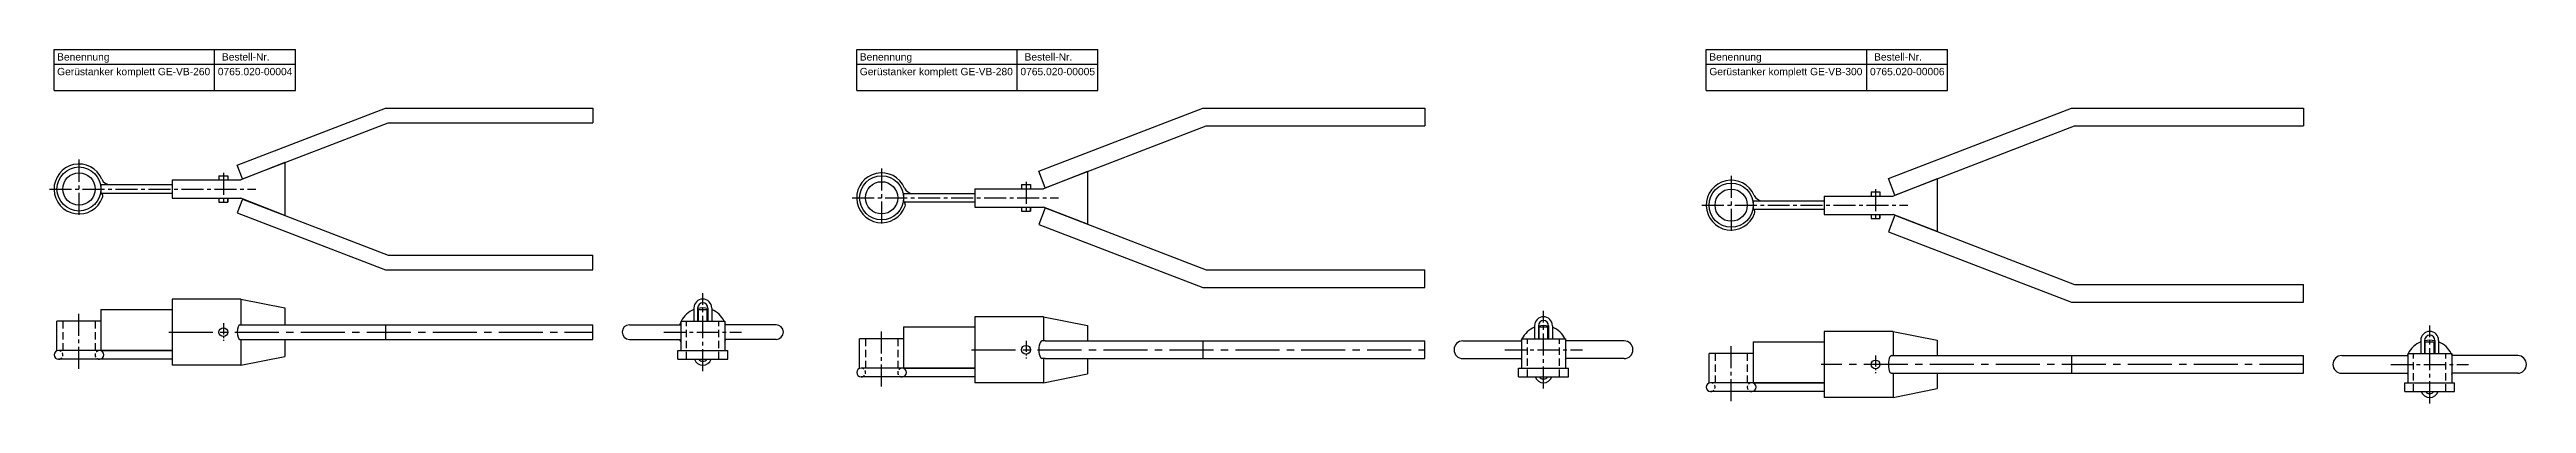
# Model space of a CAD drawing. Header units: millimetres. Extents: x 2369 to 7484, y 242 to 485.
# Drawn here: x 3841 to 5531, y 244 to 485 of the extents above; entities that cross this region are included whole.
import ezdxf

# ---------------------------------------------------------------- set-up
doc = ezdxf.new("R2010")
doc.units = ezdxf.units.MM
doc.header["$LTSCALE"] = 20
doc.linetypes.add('MITTE2', pattern=[1.125, 0.75, -0.125, 0.125, -0.125])
doc.linetypes.add('VERDECKT2', pattern=[0.1875, 0.125, -0.0625])
doc.layers.add('HALFEN', color=2, linetype='Continuous')
doc.styles.add('ARIAL50', font='ARIAL.TTF', dxfattribs={"height": 5})

msp = doc.modelspace()

# ---------------------------------------------------------------- texts
at = {"layer": 'HALFEN', "style": 'ARIAL50'}
for s, p in [('Benennung', (3846.2, 477.6)), ('Bestell-Nr.', (3958.6, 477.6)), ('Benennung', (4393.7, 477.6)), ('Bestell-Nr.', (4506.1, 477.6)), ('Benennung', (4973.2, 477.6)), ('Bestell-Nr.', (5085.6, 477.6)), ('Gerüstanker komplett GE-VB-260', (3846.2, 467.6)), ('0765.020-00004', (3955.8, 467.6)), ('Gerüstanker komplett GE-VB-280', (4393.7, 467.6)), ('0765.020-00005', (4503.3, 467.6)), ('Gerüstanker komplett GE-VB-300', (4973.2, 467.6)), ('0765.020-00006', (5082.8, 467.6))]:
    msp.add_text(s, height=5, dxfattribs=at).set_placement(p)

# ---------------------------------------------------------------- linework, layer by layer
at = {"layer": 'HALFEN'}
for p, q in [((3844.1, 485.1), (4008.7, 485.1)), ((3844.1, 457.1), (3844.1, 485.1)), ((3844.1, 475.1), (4008.7, 475.1)), ((3953.6, 457.1), (3953.6, 485.1)), ((4008.7, 457.1), (4008.7, 485.1)), ((4391.6, 485.1), (4556.2, 485.1)), ((4391.6, 457.1), (4391.6, 485.1)), ((4391.6, 475.1), (4556.2, 475.1)), ((4501.1, 457.1), (4501.1, 485.1)), ((4556.2, 457.1), (4556.2, 485.1)), ((4971.1, 485.1), (5135.7, 485.1)), ((4971.1, 457.1), (4971.1, 485.1)), ((4971.1, 475.1), (5135.7, 475.1)), ((5080.6, 457.1), (5080.6, 485.1)), ((5135.7, 457.1), (5135.7, 485.1)), ((3844.1, 457.1), (4008.7, 457.1)), ((4391.6, 457.1), (4556.2, 457.1)), ((4971.1, 457.1), (5135.7, 457.1)), ((3969.1, 406.3), (4070.1, 445.1)), ((4070.1, 445.1), (4211.6, 445.1)), ((4211.6, 445.1), (4211.6, 435.1)), ((4515.9, 402.2), (4627.6, 445.1)), ((4627.6, 445.1), (4779.1, 445.1)), ((4779.1, 445.1), (4779.1, 433.1)), ((5095.4, 397.2), (5220.2, 445.1)), ((5220.2, 445.1), (5378.6, 445.1)), ((5378.6, 445.1), (5378.6, 433.1)), ((3972.7, 397), (4071.9, 435.1)), ((4071.9, 435.1), (4211.6, 435.1)), ((4520.2, 391), (4629.9, 433.1)), ((4629.9, 433.1), (4779.1, 433.1)), ((5099.7, 386), (5222.4, 433.1)), ((5222.4, 433.1), (5378.6, 433.1)), ((3972.7, 397), (3969.1, 406.3)), ((4001.6, 408.1), (3971.6, 396.3)), ((4001.6, 408.1), (4001.6, 372.1)), ((3924.6, 396.3), (3971.6, 396.3)), ((3924.6, 396.3), (3924.6, 383.8)), ((3956.6, 399.1), (3956.6, 396.3)), ((3956.6, 399.1), (3962.6, 399.1)), ((3962.6, 399.1), (3962.6, 396.3)), ((4472.1, 390.3), (4519.1, 390.3)), ((4472.1, 390.3), (4472.1, 377.8)), ((4504.1, 393.1), (4504.1, 390.3)), ((4504.1, 393.1), (4510.1, 393.1)), ((4510.1, 393.1), (4510.1, 390.3)), ((4520.2, 391), (4515.9, 402.2)), ((4549.1, 402.1), (4519.1, 390.3)), ((4549.1, 402.1), (4549.1, 366.1)), ((5099.7, 386), (5095.4, 397.2)), ((5128.6, 397.1), (5098.6, 385.3)), ((5128.6, 397.1), (5128.6, 361.1)), ((3924.6, 383.8), (3971.6, 383.8)), ((3956.6, 383.8), (3956.6, 381.1)), ((3956.6, 381.1), (3962.6, 381.1)), ((3962.6, 381.1), (3962.6, 383.8)), ((3962.6, 383.8), (3962.6, 381.1)), ((3972.7, 383.2), (3969.1, 373.8)), ((3969.1, 373.8), (4070.1, 335.1)), ((4001.6, 372.1), (3971.6, 383.8)), ((3972.7, 383.2), (4071.9, 345.1)), ((4472.1, 377.8), (4519.1, 377.8)), ((4504.1, 377.8), (4504.1, 375.1)), ((4504.1, 375.1), (4510.1, 375.1)), ((4510.1, 375.1), (4510.1, 377.8)), ((4510.1, 377.8), (4510.1, 375.1)), ((4520.2, 377.2), (4515.9, 366)), ((4549.1, 366.1), (4519.1, 377.8)), ((4520.2, 377.2), (4629.9, 335.1)), ((5051.6, 385.3), (5098.6, 385.3)), ((5051.6, 385.3), (5051.6, 372.8)), ((5051.6, 372.8), (5098.6, 372.8)), ((5083.6, 388.1), (5083.6, 385.3)), ((5083.6, 388.1), (5089.6, 388.1)), ((5083.6, 372.8), (5083.6, 370.1)), ((5089.6, 388.1), (5089.6, 385.3)), ((5089.6, 370.1), (5089.6, 372.8)), ((5089.6, 372.8), (5089.6, 370.1)), ((5099.7, 372.2), (5095.4, 361)), ((5128.6, 361.1), (5098.6, 372.8)), ((5099.7, 372.2), (5222.4, 325.1)), ((4515.9, 366), (4627.6, 323.1)), ((5083.6, 370.1), (5089.6, 370.1)), ((5095.4, 361), (5220.2, 313.1)), ((4071.9, 345.1), (4211.6, 345.1)), ((4211.6, 335.1), (4211.6, 345.1)), ((4070.1, 335.1), (4211.6, 335.1)), ((4627.6, 323.1), (4779.1, 323.1)), ((4629.9, 335.1), (4779.1, 335.1)), ((4779.1, 323.1), (4779.1, 335.1)), ((5222.4, 325.1), (5378.6, 325.1)), ((5378.6, 313.1), (5378.6, 325.1)), ((3876.1, 308.1), (3924.6, 308.1)), ((3876.1, 308.1), (3876.1, 280.1)), ((3971.6, 315.1), (3924.6, 315.1)), ((3924.6, 315.1), (3924.6, 270.1)), ((3971.6, 315.1), (4001.6, 309.1)), ((3971.6, 315.1), (3971.6, 297.6)), ((4001.6, 309.1), (4001.6, 297.6)), ((4280.5, 309), (4280.5, 300.1)), ((4283.1, 309), (4283.1, 300.1)), ((4283.6, 308.1), (4289.6, 308.1)), ((4283.6, 300.1), (4283.6, 308.1)), ((4289.6, 300.1), (4289.6, 308.1)), ((4290.1, 309), (4290.1, 300.1)), ((4292.7, 309), (4292.7, 300.1)), ((5220.2, 313.1), (5378.6, 313.1)), ((3876.1, 300.1), (3846.1, 300.1)), ((3846.1, 280.1), (3846.1, 300.1)), ((3970.9, 297.6), (4211.6, 297.6)), ((3970.9, 287.6), (4211.6, 287.6)), ((3971.6, 287.6), (3971.6, 270.1)), ((4001.6, 287.6), (4001.6, 276.1)), ((4070.1, 297.6), (4070.1, 287.6)), ((4211.6, 287.6), (4211.6, 297.6)), ((4236.6, 297.6), (4271.6, 297.6)), ((4236.6, 287.6), (4271.6, 287.6)), ((4271.6, 300.1), (4301.6, 300.1)), ((4271.6, 300.1), (4271.6, 280.1)), ((4301.6, 300.1), (4301.6, 280.1)), ((4336.6, 297.6), (4301.6, 297.6)), ((4336.6, 287.6), (4301.6, 287.6)), ((4423.6, 288.1), (4393.6, 288.1)), ((4393.6, 268.1), (4393.6, 288.1)), ((4423.6, 296.1), (4472.1, 296.1)), ((4423.6, 296.1), (4423.6, 268.1)), ((4519.1, 303.1), (4472.1, 303.1)), ((4472.1, 303.1), (4472.1, 258.1)), ((4519.1, 303.1), (4549.1, 297.1)), ((4519.1, 303.1), (4519.1, 286.6)), ((4549.1, 297.1), (4549.1, 286.6)), ((4845.1, 288.1), (4875.1, 288.1)), ((4845.1, 288.1), (4845.1, 268.1)), ((4854, 297), (4854, 288.1)), ((4856.6, 297), (4856.6, 288.1)), ((4857.1, 296.1), (4863.1, 296.1)), ((4857.1, 288.1), (4857.1, 296.1)), ((4863.1, 288.1), (4863.1, 296.1)), ((4863.6, 297), (4863.6, 288.1)), ((4866.2, 297), (4866.2, 288.1)), ((4875.1, 288.1), (4875.1, 268.1)), ((5098.6, 293.1), (5051.6, 293.1)), ((5051.6, 293.1), (5051.6, 248.1)), ((5098.6, 293.1), (5128.6, 287.1)), ((5098.6, 293.1), (5098.6, 276.6)), ((3924.6, 280.1), (3847.1, 280.1)), ((3924.6, 274.1), (3847.1, 274.1)), ((3876.1, 280.1), (3924.6, 280.1)), ((3971.6, 286.6), (3971.6, 270.1)), ((3971.6, 270.1), (4001.6, 276.1)), ((4269.6, 274.1), (4269.6, 280.1)), ((4269.6, 280.1), (4303.6, 280.1)), ((4269.6, 274.1), (4303.6, 274.1)), ((4303.6, 274.1), (4303.6, 280.1)), ((4520.2, 286.6), (4518, 286.6)), ((4520.2, 274.6), (4518, 274.6)), ((4519.1, 274.6), (4519.1, 258.1)), ((4519.1, 274.6), (4519.1, 258.1)), ((4520.2, 286.6), (4779.1, 286.6)), ((4520.2, 274.6), (4779.1, 274.6)), ((4549.1, 274.6), (4549.1, 264.1)), ((4627.6, 286.6), (4627.6, 274.6)), ((4779.1, 274.6), (4779.1, 286.6)), ((4805.1, 286.6), (4845.1, 286.6)), ((4805.1, 274.6), (4845.1, 274.6)), ((4915.1, 286.6), (4875.1, 286.6)), ((4915.1, 274.6), (4875.1, 274.6)), ((5003.1, 278.1), (4973.1, 278.1)), ((4973.1, 258.1), (4973.1, 278.1)), ((5003.1, 286.1), (5051.6, 286.1)), ((5003.1, 286.1), (5003.1, 258.1)), ((5097.5, 276.6), (5378.6, 276.6)), ((5128.6, 287.1), (5128.6, 276.6)), ((5220.2, 276.6), (5220.2, 264.6)), ((5378.6, 264.6), (5378.6, 276.6)), ((5404.6, 276.6), (5449.6, 276.6)), ((5449.6, 278.1), (5479.6, 278.1)), ((5449.6, 278.1), (5449.6, 258.1)), ((5458.5, 287), (5458.5, 278.1)), ((5461.1, 287), (5461.1, 278.1)), ((5461.6, 286.1), (5467.6, 286.1)), ((5461.6, 278.1), (5461.6, 286.1)), ((5467.6, 278.1), (5467.6, 286.1)), ((5468.1, 287), (5468.1, 278.1)), ((5470.7, 287), (5470.7, 278.1)), ((5479.6, 278.1), (5479.6, 258.1)), ((5524.6, 276.6), (5479.6, 276.6)), ((3971.6, 270.1), (3924.6, 270.1)), ((4472.1, 268.1), (4394.6, 268.1)), ((4472.1, 262.1), (4394.6, 262.1)), ((4423.6, 268.1), (4472.1, 268.1)), ((4519.1, 258.1), (4472.1, 258.1)), ((4519.1, 258.1), (4549.1, 264.1)), ((4843.1, 262.1), (4843.1, 268.1)), ((4843.1, 268.1), (4877.1, 268.1)), ((4843.1, 262.1), (4877.1, 262.1)), ((4877.1, 262.1), (4877.1, 268.1)), ((5051.6, 258.1), (4974.1, 258.1)), ((5003.1, 258.1), (5051.6, 258.1)), ((5097.5, 264.6), (5378.6, 264.6)), ((5098.6, 264.6), (5098.6, 248.1)), ((5098.6, 264.6), (5098.6, 248.1)), ((5098.6, 248.1), (5128.6, 254.1)), ((5128.6, 264.6), (5128.6, 254.1)), ((5404.6, 264.6), (5449.6, 264.6)), ((5447.6, 252.1), (5447.6, 258.1)), ((5447.6, 258.1), (5481.6, 258.1)), ((5524.6, 264.6), (5479.6, 264.6)), ((5481.6, 252.1), (5481.6, 258.1)), ((5051.6, 252.1), (4974.1, 252.1)), ((5098.6, 248.1), (5051.6, 248.1)), ((5447.6, 252.1), (5481.6, 252.1))]:
    msp.add_line(p, q, dxfattribs=at)
at = {"layer": 'HALFEN', "color": 1, "linetype": 'MITTE2'}
for p, q in [((3861.1, 410.1), (3861.1, 370.1)), ((3841, 390.1), (3981.7, 390.1)), ((3959.6, 401.1), (3959.6, 379.1)), ((4408.6, 404.1), (4408.6, 364.1)), ((4507.1, 395.1), (4507.1, 373.1)), ((4988.1, 399.1), (4988.1, 359.1)), ((5086.6, 390.1), (5086.6, 368.1)), ((4388.5, 384.1), (4529.2, 384.1)), ((4968, 379.1), (5108.7, 379.1)), ((3861.1, 267.5), (3861.1, 306.1)), ((4286.6, 266.1), (4286.6, 319.1)), ((4860.1, 254.1), (4860.1, 307.1)), ((4260.1, 292.6), (4313.1, 292.6)), ((4408.6, 255.5), (4408.6, 294.1)), ((5464.6, 244.1), (5464.6, 297.1)), ((4833.6, 280.6), (4886.6, 280.6)), ((4988.1, 245.5), (4988.1, 284.1)), ((5438.1, 270.6), (5491.1, 270.6))]:
    msp.add_line(p, q, dxfattribs=at)
at = {"layer": 'HALFEN', "color": 1, "linetype": 'VERDECKT2', "ltscale": 2}
for p, q in [((3850.1, 300.1), (3850.1, 280.1)), ((3872.1, 300.1), (3872.1, 280.1)), ((4275.6, 274.1), (4275.6, 300.1)), ((4297.6, 274.1), (4297.6, 300.1)), ((4397.6, 288.1), (4397.6, 268.1)), ((4419.6, 288.1), (4419.6, 268.1)), ((4849.1, 262.1), (4849.1, 288.1)), ((4871.1, 262.1), (4871.1, 288.1)), ((4977.1, 278.1), (4977.1, 258.1)), ((4999.1, 278.1), (4999.1, 258.1)), ((5453.6, 252.1), (5453.6, 278.1)), ((5475.6, 252.1), (5475.6, 278.1))]:
    msp.add_line(p, q, dxfattribs=at)
at = {"layer": 'HALFEN', "color": 1, "linetype": 'MITTE2', "ltscale": 2}
for p, q in [((3922.4, 292.6), (4211.6, 292.6)), ((4469.9, 280.6), (4779.1, 280.6)), ((5378.6, 270.6), (5049.4, 270.6))]:
    msp.add_line(p, q, dxfattribs=at)
at = {"layer": 'HALFEN', "color": 1, "linetype": 'MITTE2', "ltscale": 0.5}
for p, q in [((3959.6, 298.6), (3959.6, 286.6)), ((4507.1, 286.6), (4507.1, 274.6)), ((5086.6, 276.6), (5086.6, 264.6))]:
    msp.add_line(p, q, dxfattribs=at)
at = {"layer": 'HALFEN'}
for points in [[(3924.6, 387.1), (3876.3, 387.1), (3876.3, 393.1), (3924.6, 393.1)], [(4472.1, 381.1), (4423.8, 381.1), (4423.8, 387.1), (4472.1, 387.1)], [(5051.6, 376.1), (5003.3, 376.1), (5003.3, 382.1), (5051.6, 382.1)]]:
    msp.add_lwpolyline(points, dxfattribs=at)
for centre, radius in [((3861.1, 390.1), 15), ((3861.1, 390.1), 11), ((4408.6, 384.1), 15), ((4408.6, 384.1), 11), ((4988.1, 379.1), 15), ((4988.1, 379.1), 11), ((3959.6, 292.6), 3), ((4507.1, 280.6), 3), ((5086.6, 270.6), 3)]:
    msp.add_circle(centre, radius, dxfattribs=at)
for centre, radius, start, end in [((3861.1, 390.1), 17, 23.0357, 340.1276), ((3882.3, 399.1), 6, 203.0357, 270), ((4408.6, 384.1), 17, 23.0357, 340.1276), ((4429.8, 393.1), 6, 203.0357, 270), ((4988.1, 379.1), 17, 23.0357, 340.1276), ((3874.3, 385.3), 3, 340.1276, 35.8967), ((4421.8, 379.3), 3, 340.1276, 35.8967), ((5009.3, 388.1), 6, 203.0357, 270), ((5001.3, 374.3), 3, 340.1276, 35.8967), ((4286.6, 309), 6.1, 0, 180), ((4286.6, 309), 3.5, 0, 180), ((4236.6, 292.6), 5, 90, 270), ((4336.6, 292.6), 5, 270, 90), ((4860.1, 297), 6.1, 0, 180), ((4860.1, 297), 3.5, 0, 180), ((5464.6, 287), 6.1, 0, 180), ((5464.6, 287), 3.5, 0, 180), ((3847.1, 277.1), 3, 90, 270), ((3875.1, 277.1), 3, 270, 90), ((4286.6, 276.2), 6.1, 200.1368, 339.8632), ((4286.6, 276.2), 3.5, 216.8699, 323.1301), ((4805.1, 280.6), 6, 90, 270), ((4915.1, 280.6), 6, 270, 90), ((5404.6, 270.6), 6, 90, 270), ((5524.6, 270.6), 6, 270, 90), ((4394.6, 265.1), 3, 90, 270), ((4422.6, 265.1), 3, 270, 90), ((4860.1, 264.2), 6.1, 200.1368, 339.8632), ((4860.1, 264.2), 3.5, 216.8699, 323.1301), ((4974.1, 255.1), 3, 90, 270), ((5002.1, 255.1), 3, 270, 90), ((5464.6, 254.2), 6.1, 200.1368, 339.8632), ((5464.6, 254.2), 3.5, 216.8699, 323.1301)]:
    msp.add_arc(centre, radius, start, end, dxfattribs=at)
at = {"layer": 'HALFEN', "color": 2}
for centre, start, end in [((4286.6, 292.6), 111.6969, 152.9643), ((4286.6, 292.6), 77.7533, 102.2467), ((4286.6, 292.6), 27.0357, 68.3031), ((4286.6, 292.6), 155.38, 162.3603), ((4286.6, 292.6), 197.6397, 204.62), ((4286.6, 292.6), 17.6397, 24.62), ((4286.6, 292.6), 335.38, 342.3603), ((4860.1, 280.6), 155.38, 158.6763), ((4860.1, 280.6), 111.6969, 152.9643), ((4860.1, 280.6), 77.7533, 102.2467), ((4860.1, 280.6), 27.0357, 68.3031), ((4860.1, 280.6), 21.3237, 24.62), ((4860.1, 280.6), 201.3237, 204.62), ((4860.1, 280.6), 335.38, 338.6763), ((5464.6, 270.6), 155.38, 158.6763), ((5464.6, 270.6), 111.6969, 152.9643), ((5464.6, 270.6), 77.7533, 102.2467), ((5464.6, 270.6), 27.0357, 68.3031), ((5464.6, 270.6), 21.3237, 24.62), ((5464.6, 270.6), 201.3237, 204.62), ((5464.6, 270.6), 335.38, 338.6763)]:
    msp.add_arc(centre, 16.5, start, end, dxfattribs=at)
at = {"layer": 'HALFEN', "color": 1, "linetype": 'VERDECKT2'}
for centre, start, end in [((3847.1, 277.1), 270, 90), ((3875.1, 277.1), 90, 270), ((4394.6, 265.1), 270, 90), ((4422.6, 265.1), 90, 270), ((4974.1, 255.1), 270, 90), ((5002.1, 255.1), 90, 270)]:
    msp.add_arc(centre, 3, start, end, dxfattribs=at)
at = {"layer": 'HALFEN'}
for centre, major_axis, start_param, end_param in [((3970.9, 292.6), (0, -5), 3.141593, 6.283185), ((4518, 280.6), (0, 6), 0, 3.141593), ((5097.5, 270.6), (0, 6), 0, 3.141593)]:
    msp.add_ellipse(centre, major_axis=major_axis, ratio=0.358368, start_param=start_param, end_param=end_param, dxfattribs=at)

msp.set_redraw_order([(e.dxf.handle, doc.entitydb.next_handle()) for e in msp.query("TEXT MTEXT ATTDEF DIMENSION ARC_DIMENSION")])  # texts and dimensions are drawn at this point

doc.saveas('drawing.dxf')
